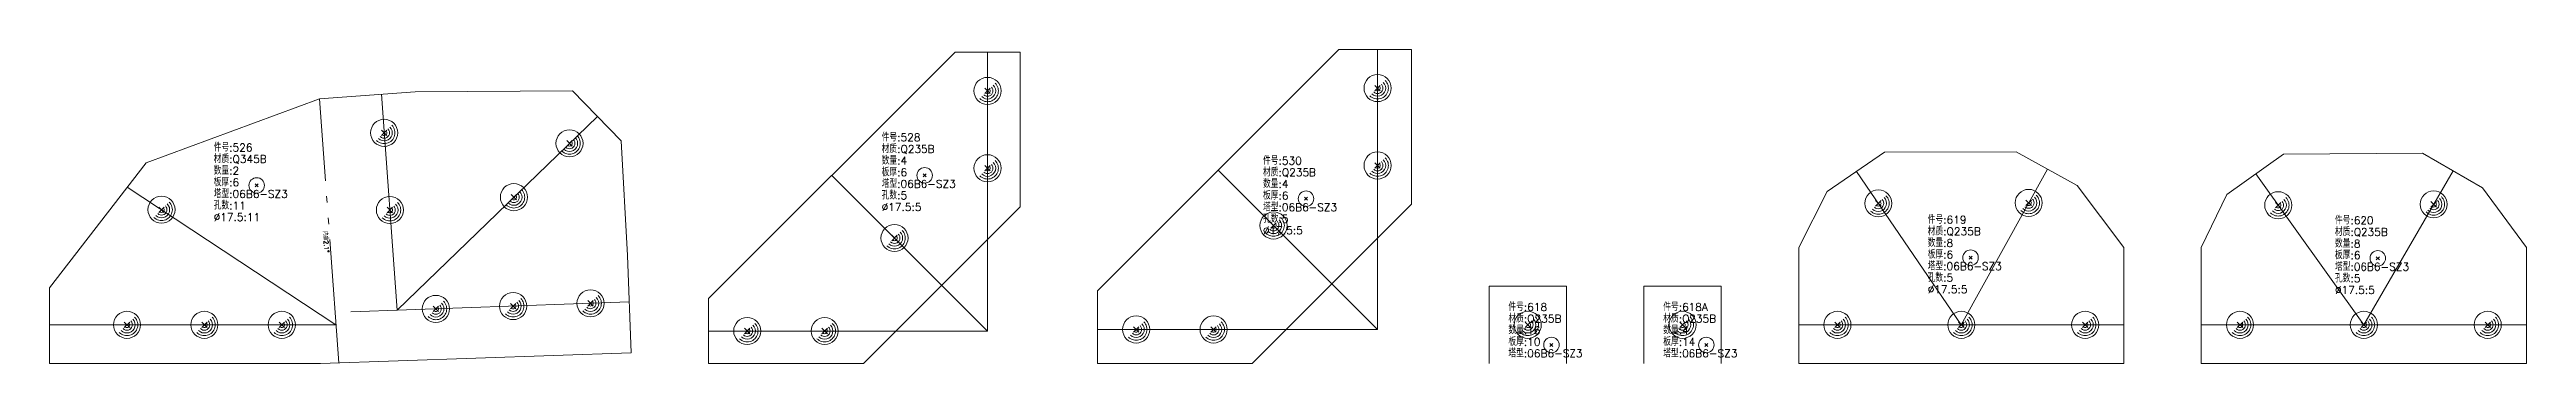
# Model space of a CAD drawing. Extents: x 0 to 24836, y -11 to 587.
# Drawn here: x 9266 to 10865, y 0 to 203 of the extents above; entities that cross this region are included whole.
import ezdxf
from ezdxf.enums import TextEntityAlignment as Align

# ---------------------------------------------------------------- set-up
doc = ezdxf.new("R2010")
doc.units = 0
doc.header["$LTSCALE"] = 20
doc.header["$MEASUREMENT"] = 0
doc.linetypes.add('制弯线', pattern=[5.9, 4, -0.5, 0.2, -0.5, 0.2, -0.5])
for name, color, linetype, lineweight in [('1', 7, 'CONTINUOUS', 25), ('2', 7, 'CONTINUOUS', 25), ('5', 7, 'CONTINUOUS', 25)]:
    doc.layers.add(name, color=color, linetype=linetype, lineweight=lineweight)
doc.styles.get("Standard").update_dxf_attribs({"font": 'simplex', "width": 0.7, "bigfont": 'gbhzfs.shx'})

msp = doc.modelspace()

# ---------------------------------------------------------------- texts
at = {"layer": '2', "color": 7, "linetype": 'Continuous', "lineweight": 13}
for s, p in [('件号:528', (9803, 142.1)), ('材质:Q345B', (9371.6, 128.1)), ('件号:526', (9371.6, 135.6)), ('材质:Q235B', (9803, 134.6)), ('数量:4', (9803, 127.1)), ('件号:530', (10049.3, 127)), ('数量:2', (9371.6, 120.6)), ('板厚:6', (9371.6, 113.1)), ('塔型:06B6-SZ3', (9371.6, 105.6)), ('板厚:6', (9803, 119.6)), ('塔型:06B6-SZ3', (9803, 112.1)), ('材质:Q235B', (10049.3, 119.5)), ('数量:4', (10049.3, 112)), ('孔数:11', (9371.6, 98.1)), ('%%c17.5:11', (9371.6, 90.6)), ('孔数:5', (9803, 104.6)), ('%%c17.5:5', (9803, 97.1)), ('板厚:6', (10049.3, 104.5)), ('塔型:06B6-SZ3', (10049.3, 97)), ('孔数:5', (10049.3, 89.5)), ('%%c17.5:5', (10049.3, 82)), ('件号:619', (10478.6, 88.9)), ('材质:Q235B', (10478.6, 81.4)), ('数量:8', (10478.6, 73.9)), ('件号:620', (10741.6, 88.5)), ('材质:Q235B', (10741.6, 81)), ('数量:8', (10741.6, 73.5)), ('板厚:6', (10478.6, 66.4)), ('塔型:06B6-SZ3', (10478.6, 58.9)), ('板厚:6', (10741.6, 66)), ('塔型:06B6-SZ3', (10741.6, 58.5)), ('孔数:5', (10478.6, 51.4)), ('%%c17.5:5', (10478.6, 43.9)), ('孔数:5', (10741.6, 51)), ('%%c17.5:5', (10741.6, 43.5)), ('件号:618', (10207.8, 32.5)), ('材质:Q235B', (10207.8, 25)), ('件号:618A', (10307.8, 32.5)), ('材质:Q235B', (10307.8, 25)), ('板厚:10', (10207.8, 10)), ('数量:16', (10207.8, 17.5)), ('板厚:14', (10307.8, 10)), ('数量:4', (10307.8, 17.5)), ('塔型:06B6-SZ3', (10207.8, 2.5)), ('塔型:06B6-SZ3', (10307.8, 2.5))]:
    msp.add_text(s, height=5, dxfattribs=at).set_placement(p, align=Align.BOTTOM_LEFT)
msp.add_text('内曲2.1%%d', height=3, rotation=275, dxfattribs=at).set_placement((9441.2, 85.4), align=Align.BOTTOM_LEFT)

# ---------------------------------------------------------------- blocks, each defined once
blk = doc.blocks.new('板孔17.5')
at = {"layer": '5', "color": 7, "linetype": 'Continuous', "lineweight": 13}
for p, q in [((-0.2, -0.2), (0.2, 0.2)), ((-0.2, 0.2), (0.2, -0.2))]:
    blk.add_line(p, q, dxfattribs=at)
blk.add_circle((0, 0), 1, dxfattribs=at)
for radius in [0.8, 0.6, 0.4, 0.2]:
    blk.add_arc((0, 0), radius, 225, 45, dxfattribs=at)

# ---------------------------------------------------------------- linework, layer by layer
at = {"layer": '1', "color": 7, "linetype": 'Continuous', "lineweight": 18}
for p, q in [((9850.4, 201.2), (9691.2, 42)), ((9892.4, 201.2), (9850.4, 201.2)), ((9892.4, 101.2), (9892.4, 201.2)), ((10098.3, 203), (9942.4, 47)), ((10145.3, 203), (10098.3, 203)), ((10145.3, 103), (10145.3, 203)), ((9603.4, 176.2), (9501.8, 175.6)), ((9634.7, 143.9), (9603.4, 176.2)), ((9439.9, 171.1), (9328.1, 129.8)), ((9501.8, 175.6), (9439.9, 171.1)), ((9328.1, 129.8), (9265.6, 49)), ((9638.9, 69.8), (9634.7, 143.9)), ((10450.8, 136.5), (10413.7, 111.1)), ((10535.8, 136.8), (10450.8, 136.5)), ((10575.2, 115.1), (10535.8, 136.8)), ((10708.4, 135.4), (10671.8, 109.2)), ((10798.1, 136), (10708.4, 135.4)), ((10837, 113.5), (10798.1, 136)), ((10605.3, 75), (10575.2, 115.1)), ((10865.3, 75), (10837, 113.5)), ((9791.2, 0), (9892.4, 101.2)), ((10042.4, 0), (10145.3, 103)), ((10413.7, 111.1), (10395.3, 75)), ((10671.8, 109.2), (10655.3, 75)), ((9641.2, 6.8), (9638.9, 69.8)), ((10395.3, 75), (10395.3, 0)), ((10605.3, 0), (10605.3, 75)), ((10655.3, 75), (10655.3, 0)), ((10865.3, 0), (10865.3, 75)), ((9265.6, 49), (9265.6, 0)), ((10245.3, 50), (10195.3, 50)), ((10195.3, 50), (10195.3, 0)), ((10245.3, 0), (10245.3, 50)), ((10345.3, 50), (10295.3, 50)), ((10295.3, 50), (10295.3, 0)), ((10345.3, 0), (10345.3, 50)), ((9691.2, 42), (9691.2, 0)), ((9942.4, 47), (9942.4, 0)), ((9265.6, 0), (9440.6, 0)), ((9440.6, 0), (9641.2, 6.8)), ((9691.2, 0), (9791.2, 0)), ((9942.4, 0), (10042.4, 0)), ((10395.3, 0), (10605.3, 0)), ((10655.3, 0), (10865.3, 0))]:
    msp.add_line(p, q, dxfattribs=at)
at = {"layer": '2', "color": 9, "linetype": 'Continuous', "lineweight": 13}
for p, q in [((9871.4, 21), (9871.4, 201.2)), ((10123.3, 22), (10123.3, 203)), ((9490.1, 34.4), (9479.9, 174)), ((9490.1, 34.4), (9619.4, 159.7)), ((9450.6, 25), (9315.8, 114)), ((9871.4, 21), (9770.8, 121.6)), ((10123.3, 22), (10020.3, 125)), ((10500.3, 25), (10432.6, 124.1)), ((10500.3, 25), (10555.9, 125.7)), ((10760.3, 25), (10690.5, 122.6)), ((10760.3, 25), (10818, 124.5)), ((9460.1, 33.3), (9640, 39.8)), ((9450.6, 25), (9265.6, 25)), ((9871.4, 21), (9691.2, 21)), ((10123.3, 22), (9942.4, 22)), ((10395.3, 25), (10605.3, 25)), ((10655.3, 25), (10865.3, 25))]:
    msp.add_line(p, q, dxfattribs=at)
at = {"layer": '2', "color": 190, "linetype": '制弯线', "lineweight": 13}
msp.add_line((9452.5, 0.4), (9439.9, 171.1), dxfattribs=at)
at = {"layer": '2', "color": 7, "linetype": 'Continuous', "lineweight": 13}
for p, q in [((9400.4, 116.1), (9398.4, 114.1)), ((9398.4, 116.1), (9400.4, 114.1)), ((9831.8, 122.6), (9829.8, 120.6)), ((9829.8, 122.6), (9831.8, 120.6)), ((10078.1, 107.5), (10076.1, 105.5)), ((10076.1, 107.5), (10078.1, 105.5)), ((10507.3, 69.4), (10505.3, 67.4)), ((10505.3, 69.4), (10507.3, 67.4)), ((10770.3, 69), (10768.3, 67)), ((10768.3, 69), (10770.3, 67)), ((10236.6, 13), (10234.6, 11)), ((10234.6, 13), (10236.6, 11)), ((10336.6, 13), (10334.6, 11)), ((10334.6, 13), (10336.6, 11))]:
    msp.add_line(p, q, dxfattribs=at)
for centre in [(9399.4, 115.1), (9830.8, 121.6), (10077.1, 106.5), (10506.3, 68.4), (10769.3, 68), (10235.6, 12), (10335.6, 12)]:
    msp.add_circle(centre, 5, dxfattribs=at)

# ---------------------------------------------------------------- block references
at = {"layer": '1', "color": 7, "linetype": 'Continuous', "lineweight": 13, "xscale": 8.75, "yscale": 8.75, "zscale": 8.75}
for p in [(9871.4, 176.2), (10123.3, 178), (9481.7, 149.1), (9601.4, 142.3), (9871.4, 126.2), (10123.3, 128), (9565.5, 107.5), (10446.7, 103.5), (10543.8, 103.8), (9337.9, 99.4), (9485.4, 99.2), (10056.1, 89.2), (10705, 102.3), (10805.4, 102.9), (9811.3, 81.1), (9315.6, 25), (9365.6, 25), (9415.6, 25), (9515.1, 35.3), (9565, 37.1), (9615, 38.9), (10220.3, 25), (10320.3, 25), (10420.3, 25), (10500.3, 25), (10580.3, 25), (10680.3, 25), (10760.3, 25), (10840.3, 25), (9716.2, 21), (9766.2, 21), (9967.4, 22), (10017.4, 22)]:
    msp.add_blockref('板孔17.5', p, dxfattribs=at)

msp.set_redraw_order([(e.dxf.handle, doc.entitydb.next_handle()) for e in msp.query("TEXT MTEXT ATTDEF DIMENSION ARC_DIMENSION")])  # texts and dimensions are drawn at this point

doc.saveas('drawing.dxf')
